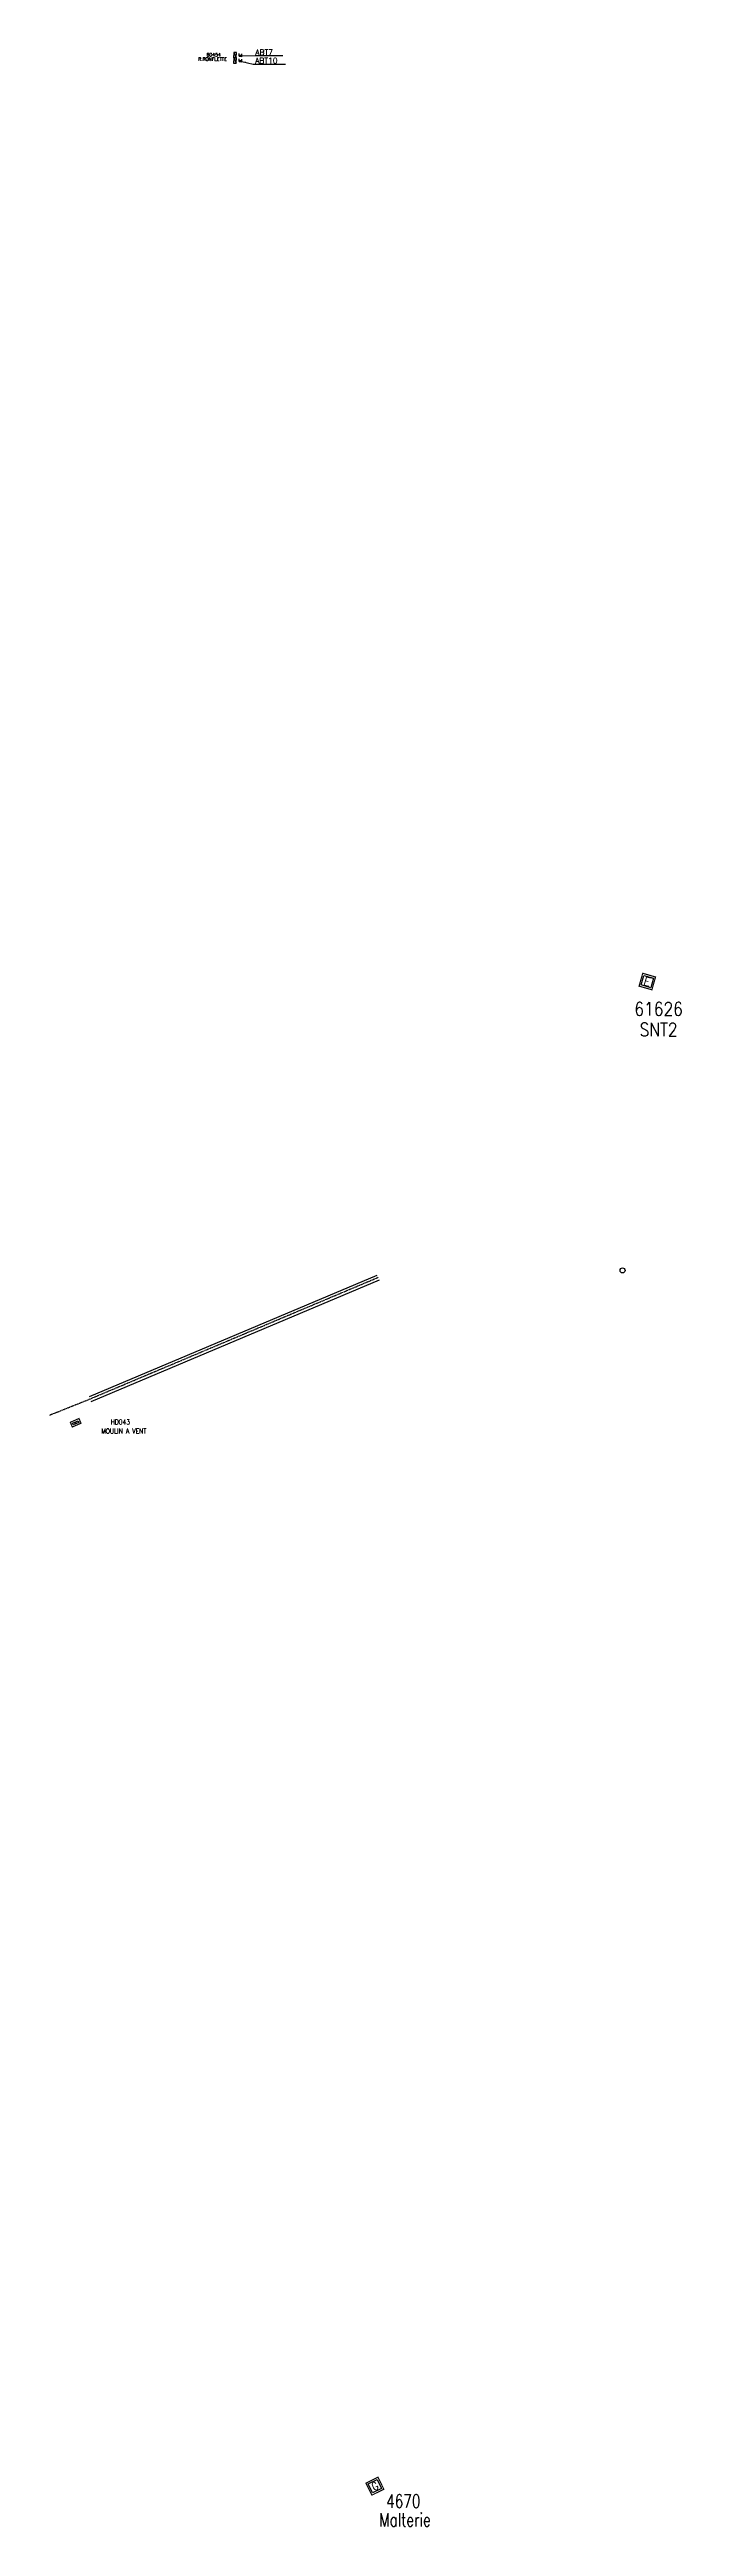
# Model space of a CAD drawing. Header units: millimetres. Extents: x 104990 to 105458, y 137048 to 137951.
# Drawn here: x 105269 to 105458, y 137048 to 137790 of the extents above; entities that cross this region are included whole.
import ezdxf
from ezdxf.enums import TextEntityAlignment as Align

# ---------------------------------------------------------------- set-up
doc = ezdxf.new("R2010")
doc.units = ezdxf.units.MM
doc.header["$LTSCALE"] = 0.3
doc.header["$MEASUREMENT"] = 0
doc.linetypes.add('CENTER', pattern=[2, 1.25, -0.25, 0.25, -0.25])
doc.layers.get('0').update_dxf_attribs({"linetype": 'CONTINUOUS'})
for name, color, linetype in [('BR02', 7, 'CONTINUOUS'), ('BR05', 7, 'CENTER'), ('BR06', 7, 'CONTINUOUS'), ('G_210', 7, 'CONTINUOUS'), ('M_200', 7, 'CONTINUOUS'), ('W0100', 7, 'CONTINUOUS'), ('W0430', 7, 'CONTINUOUS')]:
    doc.layers.add(name, color=color, linetype=linetype)
doc.styles.add('G_ROMANS', font='ROMANS.SHX', dxfattribs={"width": 0.75})
doc.styles.add('M_ROMANS', font='ROMANS.shx', dxfattribs={"width": 0.75})
doc.styles.get("Standard").update_dxf_attribs({"font": 'ROMANS.SHX'})
doc.styles.add('STYLE1', font='txt.shx')
doc.dimstyles.get("Standard").update_dxf_attribs({"dimtxt": 0.18, "dimasz": 0.18, "dimexe": 0.18, "dimexo": 0.0625, "dimgap": 0.09, "dimtad": 0, "dimtih": 1, "dimtoh": 1, "dimdec": 4, "dimzin": 0, "dimdsep": 46, "dimtxsty": 'Standard', "dimcen": 0.09, "dimadec": 0, "dimazin": 0, "dimtfac": 1, "dimtdec": 4, "dimtofl": 0, "dimtmove": 0, "dimatfit": 3, "dimfxl": 0, "dimtolj": 1, "dimtzin": 0, "dimarcsym": 0})

# ---------------------------------------------------------------- blocks, each defined once
blk = doc.blocks.new('G_210_17')
at = {"color": 0, "linetype": 'Continuous', "const_width": 0.35, "flags": 128}
blk.add_lwpolyline([(2, 2), (2, -2), (-2, -2), (-2, 2)], close=True, dxfattribs=at)
at = {"color": 0, "linetype": 'Continuous'}
blk.add_lwpolyline([(-1.5, 1.5), (1.5, 1.5), (1.5, -1.5), (-1.5, -1.5)], close=True, dxfattribs=at)
at = {"color": 0, "linetype": 'Continuous', "style": 'G_ROMANS', "width": 0.75}
blk.add_text('G', height=2.5, dxfattribs=at).set_placement((0, 0), align=Align.MIDDLE_CENTER)
for tag, height, p in [('NUM', 4, (0, 14)), ('NOM', 4, (0, 9)), ('BCL', 3, (0, 5))]:
    blk.add_attdef(tag, text='', height=height, dxfattribs=at).set_placement(p, align=Align.MIDDLE)
at = {"color": 0, "linetype": 'Continuous', "style": 'G_ROMANS', "width": 0.75, "flags": 3}
for tag, p in [('DEF_COUP', (0.14, -7.61)), ('DEF_LEG', (0.14, -5.11)), ('DEF_TYPE', (0.14, -10.11))]:
    blk.add_attdef(tag, text='', height=1.2, dxfattribs=at).set_placement(p, align=Align.MIDDLE)
blk = doc.blocks.new('*U5')
at = {"layer": 'G_210', "color": 0, "linetype": 'Continuous', "const_width": 0.35, "flags": 128}
blk.add_lwpolyline([(2.84, 1.53), (2.84, 0), (0, 0), (0, 1.53)], close=True, dxfattribs=at)
at = {"layer": 'G_210', "color": 0, "linetype": 'Continuous'}
blk.add_lwpolyline([(0.5, 1.03), (2.34, 1.03), (2.34, 0.5), (0.5, 0.5)], close=True, dxfattribs=at)
at = {"layer": 'G_210', "insert": (1.34, 0.76), "char_height": 0.471, "width": 0.337, "attachment_point": 5}
blk.add_mtext('G', dxfattribs=at)
at = {"layer": 'G_210', "color": 0, "linetype": 'Continuous', "width": 0.75}
for tag, height, p in [('NUM', 4, (2, 16)), ('NOM', 4, (2, 11)), ('BCL', 3, (2, 7))]:
    blk.add_attdef(tag, text='', height=height, dxfattribs=at).set_placement(p, align=Align.MIDDLE)
at = {"layer": 'G_210', "color": 0, "linetype": 'Continuous', "width": 0.75, "flags": 3}
for tag, p in [('DEF_COUP', (2.14, -5.61)), ('DEF_LEG', (2.14, -3.11)), ('DEF_TYPE', (2.14, -8.11))]:
    blk.add_attdef(tag, text='', height=1.2, dxfattribs=at).set_placement(p, align=Align.MIDDLE)
blk = doc.blocks.new('*U8')
at = {"flags": 128}
for points in [[(0.8, 0.8), (-0.8, 0.8)], [(-0.8, 0.8), (-0.8, 0)], [(0.8, 0.8), (-0.8, 0)], [(-0.8, 0), (0.8, 0)], [(0.8, 0), (0.8, 0.8)], [(-0.35, -0.88), (0.45, -0.88)], [(-0.35, -0.88), (-0.35, -1.68)], [(-0.35, -1.28), (0.05, -1.28)], [(-0.35, -1.68), (0.45, -1.68)]]:
    blk.add_lwpolyline(points, dxfattribs=at)
blk = doc.blocks.new('BR0601')
at = {"color": 0, "linetype": 'Continuous'}
blk.add_circle((0, 0), 0.75, dxfattribs=at)
blk = doc.blocks.new('M_200_59')
at = {"layer": 'M_200', "color": 0, "linetype": 'Continuous', "const_width": 0.35, "flags": 128}
blk.add_lwpolyline([(4, 4), (4, 0), (0, 0), (0, 4)], close=True, dxfattribs=at)
at = {"layer": 'M_200', "color": 0, "linetype": 'Continuous'}
blk.add_lwpolyline([(0.5, 3.5), (3.5, 3.5), (3.5, 0.5), (0.5, 0.5)], close=True, dxfattribs=at)
at = {"layer": 'M_200', "insert": (2, 2), "char_height": 2.5, "width": 4, "attachment_point": 5}
blk.add_mtext('E', dxfattribs=at)
at = {"layer": 'M_200', "color": 0, "linetype": 'Continuous', "width": 0.85}
for tag, p in [('NUM', (2, 17.06)), ('NOM', (2, 10.65))]:
    blk.add_attdef(tag, text='', height=4, dxfattribs=at).set_placement(p, align=Align.MIDDLE)
at = {"layer": 'M_200', "color": 0, "linetype": 'Continuous', "style": 'M_ROMANS', "width": 0.75, "flags": 3}
for tag, p in [('DEF_COUP', (1.87, -5.49)), ('DEF_TYPE', (1.87, -7.99)), ('DEF_LEG', (1.87, -2.99))]:
    blk.add_attdef(tag, text='', height=1.2, dxfattribs=at).set_placement(p, align=Align.MIDDLE)

msp = doc.modelspace()

# ---------------------------------------------------------------- linework, layer by layer
at = {"layer": 'BR02', "color": 252, "flags": 128}
for points in [[(105280.68, 137386.41), (105366.95, 137422.86)], [(105281.18, 137384.97), (105367.61, 137421.41)]]:
    msp.add_lwpolyline(points, dxfattribs=at)
at = {"layer": 'BR05', "color": 252, "flags": 128}
msp.add_lwpolyline([(105367.28, 137422.13), (105364.53, 137420.97), (105358.95, 137418.62), (105351.86, 137415.63), (105347.22, 137413.67), (105340.27, 137410.74), (105335.85, 137408.87), (105330.98, 137406.81), (105326.57, 137404.96), (105321.19, 137402.68), (105313.86, 137399.59), (105310.24, 137398.06), (105306.4, 137396.44), (105300.48, 137393.94), (105298.54, 137393.13), (105297.07, 137392.51), (105294.29, 137391.33), (105292.29, 137390.49), (105289.79, 137389.43), (105287.08, 137388.29), (105284.71, 137387.29), (105283.09, 137386.61), (105280.93, 137385.69), (105278.52, 137384.72), (105276.39, 137383.86), (105271.19, 137381.77), (105268.73, 137380.8)], dxfattribs=at)

# ---------------------------------------------------------------- block references
at = {"layer": 'BR06', "color": 252, "rotation": 332.8769291207232}
msp.add_blockref('BR0601', (105440.48, 137424.27), dxfattribs=at)
at = {"layer": 'G_210'}
ref = msp.add_blockref('*U5', (105275.55, 137377.32), dxfattribs=dict(at, rotation=23.40735134371366))
ref.add_attrib('NUM', 'HD043', dxfattribs={"color": 0, "linetype": 'Continuous', "height": 1.5, "width": 0.75}).set_placement((105289.95, 137378.82), align=Align.MIDDLE)
ref.add_attrib('NOM', 'MOULIN A VENT', dxfattribs={"color": 0, "linetype": 'Continuous', "height": 1.5, "width": 0.75}).set_placement((105290.98, 137376.07), align=Align.MIDDLE)
ref = msp.add_blockref('G_210_17', (105366.26, 137059.72), dxfattribs=dict(at, rotation=26.3120614920319))
ref.add_attrib('NUM', '4670', dxfattribs={"layer": '0', "color": 0, "linetype": 'Continuous', "height": 4, "style": 'G_ROMANS', "width": 0.75}).set_placement((105374.77, 137055.23), align=Align.MIDDLE)
ref.add_attrib('NOM', 'Malterie', dxfattribs={"layer": '0', "color": 0, "linetype": 'Continuous', "height": 4, "style": 'G_ROMANS', "width": 0.75}).set_placement((105375.28, 137049.74), align=Align.MIDDLE)
at = {"layer": 'M_200'}
ref = msp.add_blockref('M_200_59', (105445.44, 137509.51), dxfattribs=dict(at, rotation=343.9213941154067))
ref.add_attrib('NUM', '61626', dxfattribs={"color": 0, "linetype": 'Continuous', "height": 4, "width": 0.85}).set_placement((105451.3, 137502.65), align=Align.MIDDLE)
ref.add_attrib('NOM', 'SNT2', dxfattribs={"color": 0, "linetype": 'Continuous', "height": 4, "width": 0.85}).set_placement((105451.3, 137496.49), align=Align.MIDDLE)
at = {"layer": 'W0430', "rotation": 89.3247731225541}
for p in [(105324.71, 137787.07), (105324.72, 137788.67)]:
    msp.add_blockref('*U8', p, dxfattribs=at)

# ---------------------------------------------------------------- texts
at = {"layer": 'W0100', "style": 'STYLE1'}
for s, p in [('R.RONFLETTE', (105313.26, 137786.98)), ('60454', (105315.78, 137788.3))]:
    msp.add_text(s, height=1, dxfattribs=at).set_placement(p)
at = {"layer": 'W0430', "color": 252, "char_height": 1.65, "attachment_point": 7}
for s, insert in [('ABT10', (105330.35, 137786.2)), ('ABT7', (105330.39, 137788.69))]:
    msp.add_mtext(s, dxfattribs=dict(at, insert=insert))

# ---------------------------------------------------------------- leaders
at = {"layer": 'W0430', "annotation_type": 0, "has_hookline": 1, "hookline_direction": 0}
for points, text_width in [([(105326.38, 137786.77), (105329.8, 137785.96)], 7.15), ([(105326.55, 137788.42), (105330.55, 137788.52)], 5.58)]:
    msp.add_leader(points, dimstyle='Standard', override={"dimtxt": 0.75, "dimasz": 1.2, "dimexe": 0.5, "dimexo": 0.5, "dimgap": 2.5, "dimtad": 1, "dimtih": 0, "dimtoh": 0, "dimdec": 2, "dimcen": -0.5, "dimdle": 1, "dimclrd": 252, "dimclre": 253, "dimtfac": 1.333333, "dimtdec": 2, "dimtofl": 1, "dimtmove": 2}, dxfattribs=dict(at, text_width=text_width))

doc.saveas('drawing.dxf')
